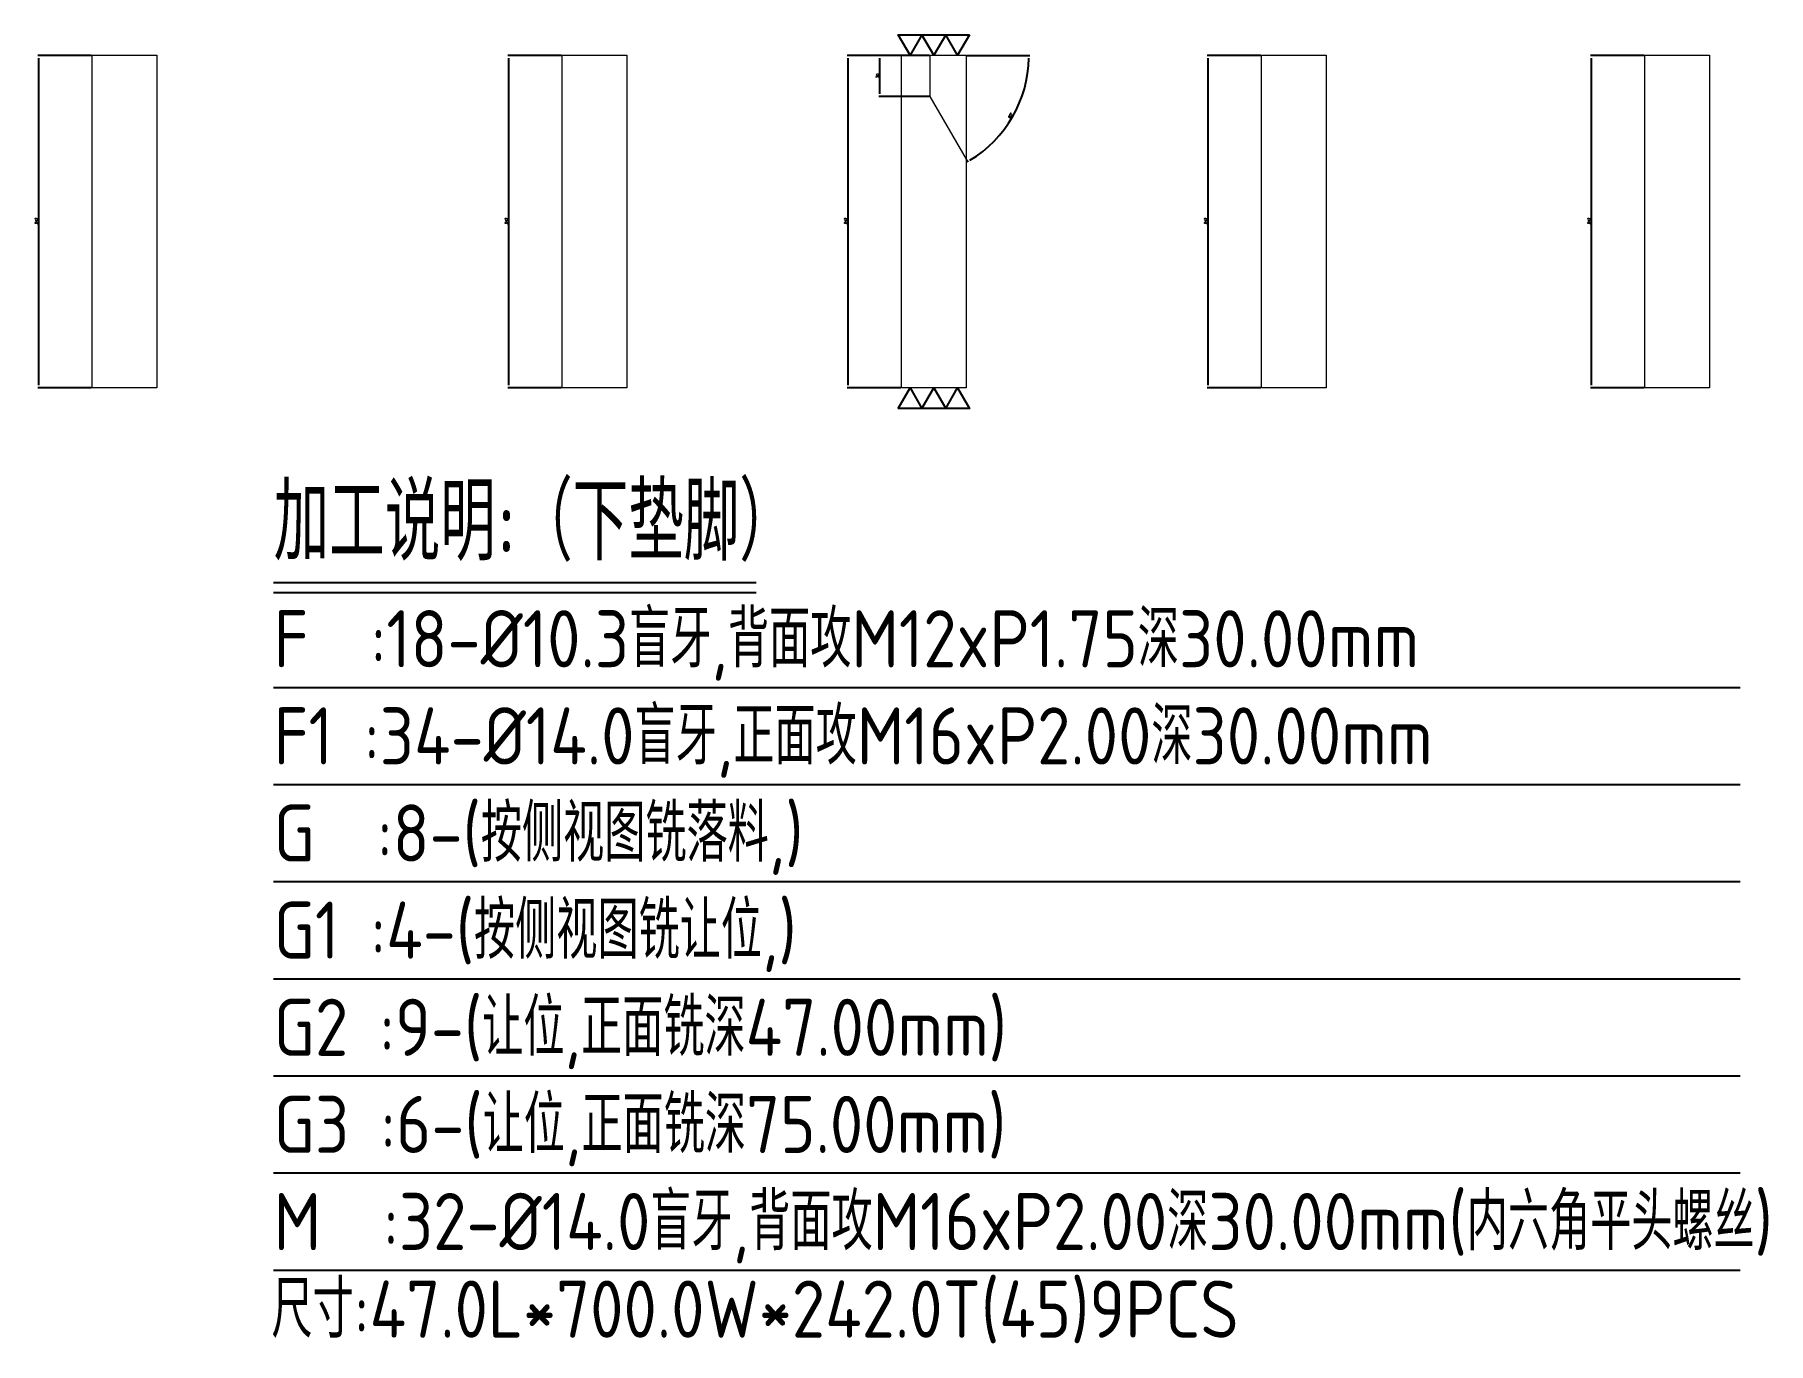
# Model space of a CAD drawing. Header units: millimetres. Extents: x 48729 to 52518, y -13032 to -10902.
# Drawn here: x 49476 to 50737, y -13032 to -12080 of the extents above; entities that cross this region are included whole.
import ezdxf

# ---------------------------------------------------------------- set-up
doc = ezdxf.new("R2010")
doc.units = ezdxf.units.MM
doc.linetypes.add('HIDDEN', pattern=[0])
for name, color, linetype in [('B2', 255, 'Continuous'), ('B2_O', 40, 'Continuous'), ('DIM', 4, 'Continuous'), ('TEXT', 4, 'Continuous')]:
    doc.layers.add(name, color=color, linetype=linetype)
doc.styles.add('gbenor', font='gbenor.shx', dxfattribs={"bigfont": 'gbcbig.shx'})
doc.styles.get("Standard").update_dxf_attribs({"font": 'txt.shx', "width": 0.85, "bigfont": 'ctxt.shx'})
doc.dimstyles.new('T-2-WX', dxfattribs={"dimtxt": 2, "dimasz": 2, "dimexe": 0.5, "dimexo": 0.5, "dimgap": 0.5, "dimtad": 1, "dimtxsty": 'Standard', "dimblk": 'OPEN30', "dimcen": 0, "dimazin": 3, "dimtfac": 1, "dimtmove": 0, "dimatfit": 3, "dimldrblk": 'OPEN30', "dimlwd": -1, "dimlwe": -1})

msp = doc.modelspace()

# ---------------------------------------------------------------- texts
at = {"layer": 'TEXT', "color": 4, "style": 'gbenor'}
for s, height, p in [('加工说明:（下垫脚）', 56.133, (49649.575, -12462.266)), ('F  :18-%%C10.3盲牙,背面攻M12xP1.75深30.00mm', 41.58, (49649.575, -12540.021)), ('F1 :34-%%C14.0盲牙,正面攻M16xP2.00深30.00mm', 41.58, (49649.575, -12610.707)), ('G  :8-(按侧视图铣落料,)', 41.58, (49649.575, -12681.393)), ('G1 :4-(按侧视图铣让位,)', 41.58, (49649.575, -12752.079)), ('G2 :9-(让位,正面铣深47.00mm)', 41.58, (49649.575, -12822.765)), ('G3 :6-(让位,正面铣深75.00mm)', 41.58, (49649.575, -12893.451)), ('M  :32-%%C14.0盲牙,背面攻M16xP2.00深30.00mm(内六角平头螺丝)', 41.58, (49649.575, -12964.137)), ('尺寸:47.0L*700.0W*242.0T(45)9PCS', 41.58, (49647.996, -13027.875))]:
    msp.add_text(s, height=height, dxfattribs=at).set_placement(p)

# ---------------------------------------------------------------- blocks, each defined once
blk = doc.blocks.new('*D7581')
at = {"layer": 'Defpoints', "color": 0}
for p in [(49517.6, -12094.6), (49478.5, -12336.6), (49517.6, -12336.6)]:
    blk.add_point(p, dxfattribs=at)
at = {"layer": 'DIM', "color": 0}
for p, q in [((49517.1, -12094.6), (49478, -12094.6)), ((49478.5, -12096.6), (49478.5, -12334.6)), ((49517.1, -12336.6), (49478, -12336.6))]:
    blk.add_line(p, q, dxfattribs=at)
at = {"layer": 'DIM', "color": 0, "insert": (49477, -12215.1), "char_height": 2, "attachment_point": 5, "rotation": 90}
blk.add_mtext('242', dxfattribs=at)
blk = doc.blocks.new('_Open30')
blk = doc.blocks.new('*D7582')
at = {"layer": 'Defpoints', "color": 0}
for p in [(49859.6, -12094.6), (49820.5, -12336.6), (49859.6, -12336.6)]:
    blk.add_point(p, dxfattribs=at)
at = {"layer": 'DIM', "color": 0}
for p, q in [((49859.1, -12094.6), (49820, -12094.6)), ((49820.5, -12096.6), (49820.5, -12334.6)), ((49859.1, -12336.6), (49820, -12336.6))]:
    blk.add_line(p, q, dxfattribs=at)
at = {"layer": 'DIM', "color": 0, "insert": (49819, -12215.1), "char_height": 2, "attachment_point": 5, "rotation": 90}
blk.add_mtext('242', dxfattribs=at)
blk = doc.blocks.new('*D7583')
at = {"layer": 'Defpoints', "color": 0}
for p in [(50106.6, -12094.6), (50067.5, -12336.6), (50106.6, -12336.6)]:
    blk.add_point(p, dxfattribs=at)
at = {"layer": 'DIM', "color": 0}
for p, q in [((50106.1, -12094.6), (50067, -12094.6)), ((50067.5, -12096.6), (50067.5, -12334.6)), ((50106.1, -12336.6), (50067, -12336.6))]:
    blk.add_line(p, q, dxfattribs=at)
at = {"layer": 'DIM', "color": 0, "insert": (50066, -12215.1), "char_height": 2, "attachment_point": 5, "rotation": 90}
blk.add_mtext('242', dxfattribs=at)
blk = doc.blocks.new('*D7584')
at = {"layer": 'Defpoints', "color": 0}
for p in [(50368.6, -12094.6), (50329.5, -12336.6), (50368.6, -12336.6)]:
    blk.add_point(p, dxfattribs=at)
at = {"layer": 'DIM', "color": 0}
for p, q in [((50368.1, -12094.6), (50329, -12094.6)), ((50329.5, -12096.6), (50329.5, -12334.6)), ((50368.1, -12336.6), (50329, -12336.6))]:
    blk.add_line(p, q, dxfattribs=at)
at = {"layer": 'DIM', "color": 0, "insert": (50328, -12215.1), "char_height": 2, "attachment_point": 5, "rotation": 90}
blk.add_mtext('242', dxfattribs=at)
blk = doc.blocks.new('*D7585')
at = {"layer": 'Defpoints', "color": 0}
for p in [(50647.6, -12094.6), (50608.5, -12336.6), (50647.6, -12336.6)]:
    blk.add_point(p, dxfattribs=at)
at = {"layer": 'DIM', "color": 0}
for p, q in [((50647.1, -12094.6), (50608, -12094.6)), ((50608.5, -12096.6), (50608.5, -12334.6)), ((50647.1, -12336.6), (50608, -12336.6))]:
    blk.add_line(p, q, dxfattribs=at)
at = {"layer": 'DIM', "color": 0, "insert": (50607, -12215.1), "char_height": 2, "attachment_point": 5, "rotation": 90}
blk.add_mtext('242', dxfattribs=at)
blk = doc.blocks.new('*D7592')
at = {"layer": 'Defpoints', "color": 0}
for p in [(50127.2, -12094.6), (50090.6, -12124.6), (50127.2, -12124.6)]:
    blk.add_point(p, dxfattribs=at)
at = {"layer": 'DIM', "color": 0}
for p, q in [((50126.7, -12094.6), (50090.1, -12094.6)), ((50090.6, -12096.6), (50090.6, -12122.6)), ((50126.7, -12124.6), (50090.1, -12124.6))]:
    blk.add_line(p, q, dxfattribs=at)
at = {"layer": 'DIM', "color": 0, "insert": (50089.1, -12109.6), "char_height": 2, "attachment_point": 5, "rotation": 90}
blk.add_mtext('30', dxfattribs=at)
blk = doc.blocks.new('*D7593')
at = {"layer": 'Defpoints', "color": 0}
for p in [(50106.6, -12094.6), (50153.6, -12094.6), (50127.2, -12124.6), (50178.3, -12152), (50153.6, -12170.2)]:
    blk.add_point(p, dxfattribs=at)
at = {"layer": 'DIM', "color": 0}
for p, q in [((50154.1, -12094.6), (50199.8, -12094.6)), ((50153.8, -12170.6), (50154.8, -12172.4))]:
    blk.add_line(p, q, dxfattribs=at)
blk.add_arc((50109.9, -12094.6), 89.4, 301.2825, 358.7175, dxfattribs=at)
at = {"layer": 'DIM', "color": 0, "insert": (50185.9, -12138.5), "char_height": 2, "attachment_point": 5, "rotation": 60}
blk.add_mtext('60%%d', dxfattribs=at)

# ---------------------------------------------------------------- dimensions: what is measured, and where the dimension line sits
at = {"layer": 'DIM', "color": 94}
for base, p1, p2, picture, middle in [((49478.465, -12336.558), (49517.562, -12094.558), (49517.562, -12336.558), '*D7581', (49478.465, -12215.075)), ((49820.465, -12336.558), (49859.562, -12094.558), (49859.562, -12336.558), '*D7582', (49820.465, -12215.075)), ((50067.465, -12336.558), (50106.562, -12094.558), (50106.562, -12336.558), '*D7583', (50067.465, -12215.075)), ((50329.465, -12336.558), (50368.562, -12094.558), (50368.562, -12336.558), '*D7584', (50329.465, -12215.075)), ((50608.465, -12336.558), (50647.562, -12094.558), (50647.562, -12336.558), '*D7585', (50608.465, -12215.075))]:
    dim = msp.add_linear_dim(base=base, p1=p1, p2=p2, angle=90, dimstyle='T-2-WX', dxfattribs=at)
    dim.commit()
    dim.dimension.update_dxf_attribs({"geometry": picture, "text_midpoint": middle, "dimtype": 160})
dim = msp.add_linear_dim(base=(50090.571, -12124.558), p1=(50127.222, -12094.558), p2=(50127.222, -12124.558), angle=90, dimstyle='T-2-WX', dxfattribs=at)
dim.commit()
dim.dimension.update_dxf_attribs({"geometry": '*D7592', "text_midpoint": (50089.071, -12109.558)})
dim = msp.add_angular_dim_2l(base=(50178.349, -12151.993), line1=((50127.222, -12124.558), (50153.562, -12170.181)), line2=((50106.562, -12094.558), (50153.562, -12094.558)), dimstyle='T-2-WX', dxfattribs=at)
dim.commit()
dim.dimension.update_dxf_attribs({"geometry": '*D7593', "text_midpoint": (50185.942, -12138.461)})

# ---------------------------------------------------------------- linework, layer by layer
at = {"layer": 'B2', "lineweight": 13, "ltscale": 0.5}
for points in [[(49564.562, -12336.558), (49517.562, -12336.558), (49517.562, -12094.558), (49564.562, -12094.558)], [(49906.562, -12336.558), (49859.562, -12336.558), (49859.562, -12094.558), (49906.562, -12094.558)], [(50153.562, -12336.558), (50106.562, -12336.558), (50106.562, -12094.558), (50153.562, -12094.558)], [(50415.562, -12336.558), (50368.562, -12336.558), (50368.562, -12094.558), (50415.562, -12094.558)], [(50694.562, -12336.558), (50647.562, -12336.558), (50647.562, -12094.558), (50694.562, -12094.558)]]:
    msp.add_lwpolyline(points, close=True, dxfattribs=at)
at = {"layer": 'B2_O', "linetype": 'HIDDEN', "lineweight": 15, "ltscale": 30}
msp.add_lwpolyline([(50127.222, -12094.558), (50127.222, -12124.558), (50153.562, -12170.181)], dxfattribs=at)
at = {"layer": 'TEXT', "color": 3}
for p, q in [((49649.575, -12478.275), (50000.845, -12478.275)), ((49649.575, -12485.551), (50000.845, -12485.551)), ((49649.575, -12554.574), (50716.985, -12554.574)), ((49649.575, -12625.26), (50716.985, -12625.26)), ((49649.575, -12695.946), (50716.985, -12695.946)), ((49649.575, -12766.632), (50716.985, -12766.632)), ((49649.575, -12837.318), (50716.985, -12837.318)), ((49649.575, -12908.004), (50716.985, -12908.004)), ((49649.575, -12978.69), (50716.985, -12978.69))]:
    msp.add_line(p, q, dxfattribs=at)
at = {"layer": 'TEXT', "color": 4}
msp.add_lwpolyline([(50156.042, -12079.558), (50147.382, -12094.558), (50138.722, -12079.558), (50130.062, -12094.558), (50121.401, -12079.558), (50112.741, -12094.558), (50104.081, -12079.558), (50156.042, -12079.558)], close=True, dxfattribs=at)
at = {"layer": 'TEXT', "color": 4, "linetype": 'Continuous'}
msp.add_lwpolyline([(50104.081, -12351.558), (50112.741, -12336.558), (50121.401, -12351.558), (50130.062, -12336.558), (50138.722, -12351.558), (50147.382, -12336.558), (50156.042, -12351.558), (50104.081, -12351.558)], close=True, dxfattribs=at)

msp.set_redraw_order([(e.dxf.handle, doc.entitydb.next_handle()) for e in msp.query("TEXT MTEXT ATTDEF DIMENSION ARC_DIMENSION")])  # texts and dimensions are drawn at this point

doc.saveas('drawing.dxf')
